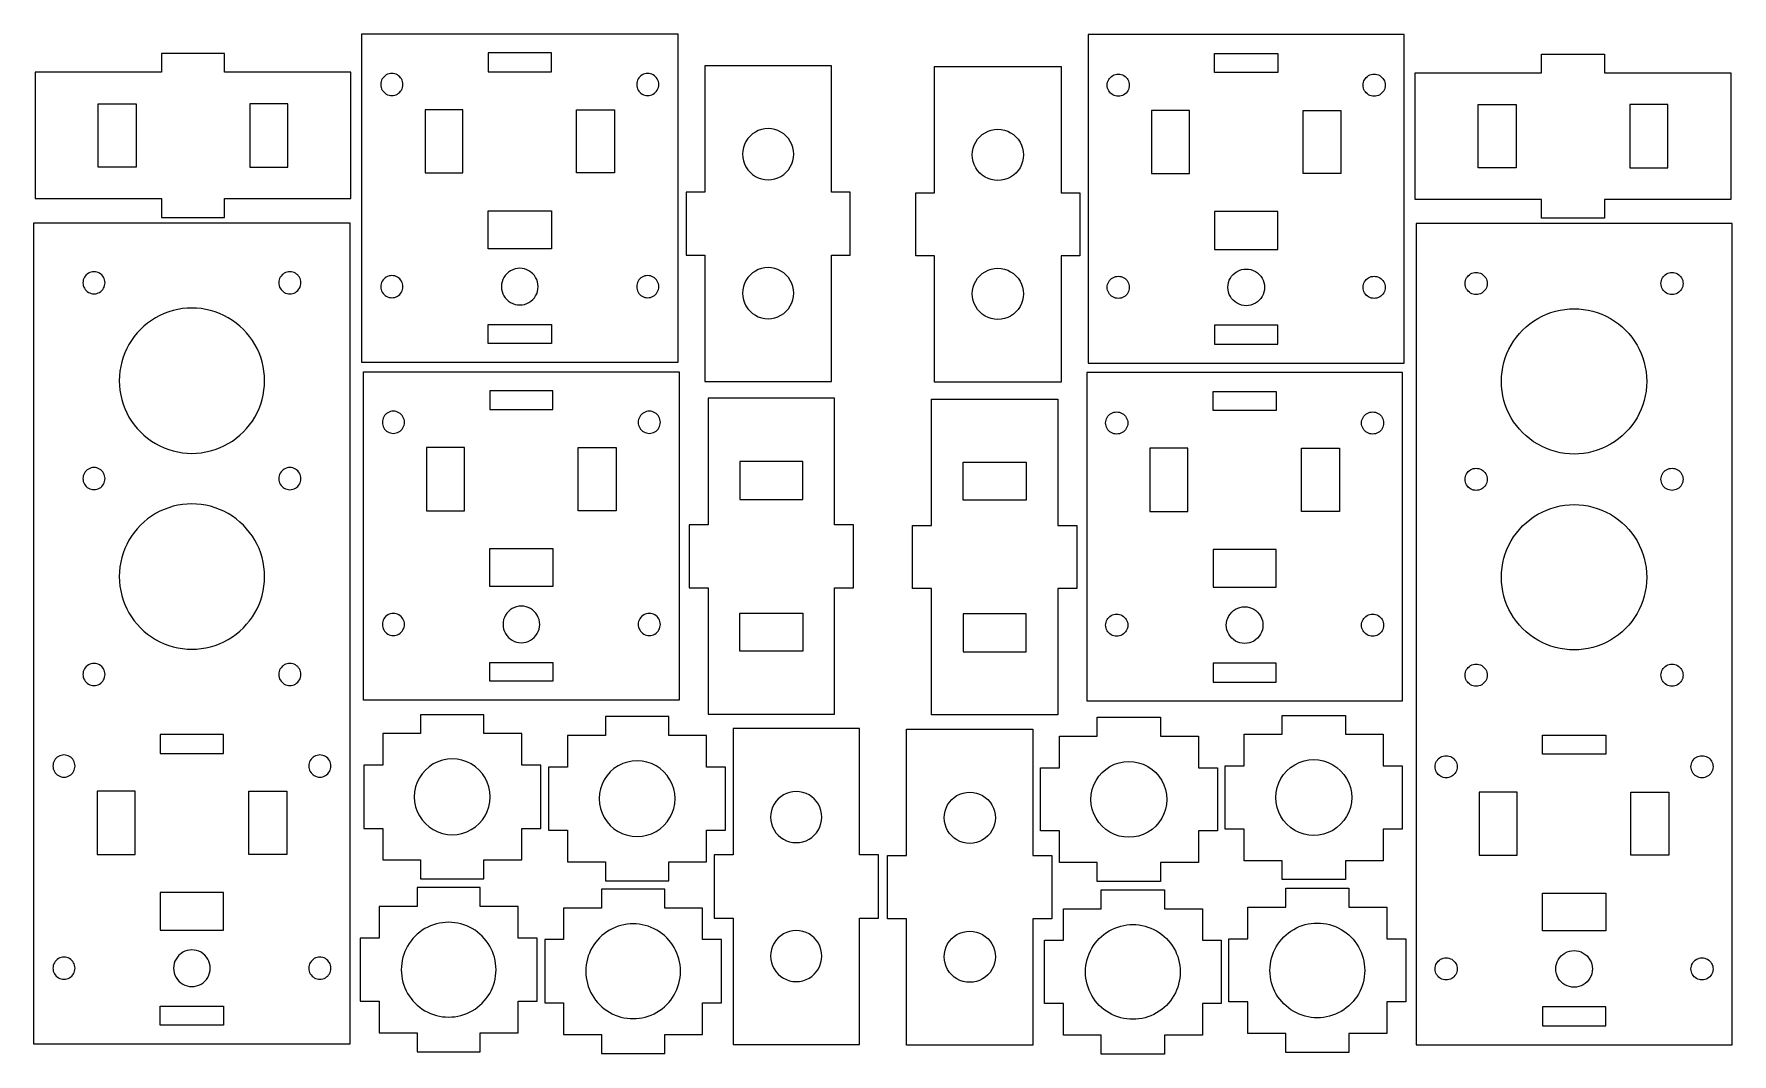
# Model space of a CAD drawing. Extents: x 5 to 274, y 3 to 165.
import ezdxf

# ---------------------------------------------------------------- set-up
doc = ezdxf.new("R2010")
doc.units = 0
doc.layers.add('Layer_1', color=7, linetype='CONTINUOUS')

msp = doc.modelspace()

# ---------------------------------------------------------------- linework, layer by layer
at = {"layer": 'Layer_1', "color": 7}
for p, q in [((56.642858, 112.893654), (56.642858, 164.893652)), ((56.642858, 164.893652), (106.642857, 164.893652)), ((106.642857, 164.893652), (106.642857, 112.893654)), ((221.617187, 164.782679), (171.617188, 164.782679)), ((171.617188, 164.782679), (171.617188, 112.782682)), ((221.617187, 112.782682), (221.617187, 164.782679)), ((34.924009, 161.824954), (24.92386, 161.824954)), ((24.92386, 161.824954), (24.92386, 158.824689)), ((34.924009, 158.824689), (34.924009, 161.824954)), ((243.336036, 158.713719), (243.336036, 161.713984)), ((243.336036, 161.713984), (253.336185, 161.713984)), ((253.336185, 161.713984), (253.336185, 158.713719)), ((24.92386, 158.824689), (4.924117, 158.824689)), ((4.924117, 158.824689), (4.924117, 138.824946)), ((54.923752, 158.824689), (34.924009, 158.824689)), ((54.923752, 138.824946), (54.923752, 158.824689)), ((130.952562, 159.861723), (110.952266, 159.861723)), ((110.952266, 159.861723), (110.952266, 139.86198)), ((130.952562, 139.86198), (130.952562, 159.861723)), ((147.307492, 139.751007), (147.307492, 159.75075)), ((147.307492, 159.75075), (167.307788, 159.75075)), ((167.307788, 159.75075), (167.307788, 139.751007)), ((223.336293, 138.713976), (223.336293, 158.713719)), ((223.336293, 158.713719), (243.336036, 158.713719)), ((253.336185, 158.713719), (273.335928, 158.713719)), ((273.335928, 158.713719), (273.335928, 138.713976)), ((110.952266, 139.86198), (107.952551, 139.86198)), ((107.952551, 139.86198), (107.952551, 129.861831)), ((133.952274, 139.86198), (130.952562, 139.86198)), ((133.952274, 129.861831), (133.952274, 139.86198)), ((133.952274, 139.86198), (133.952274, 139.86198)), ((4.924117, 138.824946), (24.92386, 138.824946)), ((24.92386, 138.824946), (24.92386, 135.824681)), ((34.924009, 135.824681), (34.924009, 138.824946)), ((34.924009, 138.824946), (54.923752, 138.824946)), ((144.30778, 139.751007), (147.307492, 139.751007)), ((144.30778, 129.750858), (144.30778, 139.751007)), ((144.30778, 139.751007), (144.30778, 139.751007)), ((167.307788, 139.751007), (170.307502, 139.751007)), ((170.307502, 139.751007), (170.307502, 129.750858)), ((243.336036, 138.713976), (223.336293, 138.713976)), ((243.336036, 135.713711), (243.336036, 138.713976)), ((273.335928, 138.713976), (253.336185, 138.713976)), ((253.336185, 138.713976), (253.336185, 135.713711)), ((4.745735, 5.007081), (4.745735, 135.007081)), ((4.745735, 135.007081), (54.745734, 135.007081)), ((24.92386, 135.824681), (34.924009, 135.824681)), ((34.924009, 135.824681), (34.924009, 135.824681)), ((54.745734, 135.007081), (54.745734, 5.007081)), ((273.514309, 134.896108), (223.51431, 134.896108)), ((223.51431, 134.896108), (223.51431, 4.896108)), ((253.336185, 135.713711), (243.336036, 135.713711)), ((243.336036, 135.713711), (243.336036, 135.713711)), ((273.514309, 4.896108), (273.514309, 134.896108)), ((107.952551, 129.861831), (110.952266, 129.861831)), ((110.952266, 129.861831), (110.952266, 109.862088)), ((130.952562, 109.862088), (130.952562, 129.861831)), ((130.952562, 129.861831), (133.952274, 129.861831)), ((147.307492, 129.750858), (144.30778, 129.750858)), ((147.307492, 109.751115), (147.307492, 129.750858)), ((170.307502, 129.750858), (167.307788, 129.750858)), ((167.307788, 129.750858), (167.307788, 109.751115)), ((106.642857, 112.893654), (56.642858, 112.893654)), ((106.642857, 112.893654), (106.642857, 112.893654)), ((56.887847, 59.42224), (56.887847, 111.422238)), ((56.887847, 111.422238), (106.887845, 111.422238)), ((106.887845, 111.422238), (106.887845, 59.42224)), ((221.372199, 111.311265), (171.3722, 111.311265)), ((171.3722, 111.311265), (171.3722, 59.311268)), ((171.617188, 112.782682), (221.617187, 112.782682)), ((171.617188, 112.782682), (171.617188, 112.782682)), ((221.372199, 59.311268), (221.372199, 111.311265)), ((110.952266, 109.862088), (130.952562, 109.862088)), ((167.307788, 109.751115), (147.307492, 109.751115)), ((131.465543, 107.214855), (111.4658, 107.214855)), ((111.4658, 107.214855), (111.4658, 87.215112)), ((131.465543, 87.215112), (131.465543, 107.214855)), ((146.794511, 87.104139), (146.794511, 107.103882)), ((146.794511, 107.103882), (166.794253, 107.103882)), ((166.794253, 107.103882), (166.794253, 87.104139)), ((111.4658, 87.215112), (108.465535, 87.215112)), ((108.465535, 87.215112), (108.465535, 77.214963)), ((134.465808, 87.215112), (131.465543, 87.215112)), ((134.465808, 77.214963), (134.465808, 87.215112)), ((134.465808, 87.215112), (134.465808, 87.215112)), ((143.794246, 87.104139), (146.794511, 87.104139)), ((143.794246, 77.10399), (143.794246, 87.104139)), ((143.794246, 87.104139), (143.794246, 87.104139)), ((166.794253, 87.104139), (169.794518, 87.104139)), ((169.794518, 87.104139), (169.794518, 77.10399)), ((108.465535, 77.214963), (111.4658, 77.214963)), ((111.4658, 77.214963), (111.4658, 57.21522)), ((131.465543, 57.21522), (131.465543, 77.214963)), ((131.465543, 77.214963), (134.465808, 77.214963)), ((146.794511, 77.10399), (143.794246, 77.10399)), ((146.794511, 57.104247), (146.794511, 77.10399)), ((169.794518, 77.10399), (166.794253, 77.10399)), ((166.794253, 77.10399), (166.794253, 57.104247)), ((106.887845, 59.42224), (56.887847, 59.42224)), ((106.887845, 59.42224), (106.887845, 59.42224)), ((171.3722, 59.311268), (221.372199, 59.311268)), ((171.3722, 59.311268), (171.3722, 59.311268)), ((65.95007, 57.139187), (65.95007, 54.138922)), ((75.950216, 57.139187), (65.95007, 57.139187)), ((65.95007, 57.139187), (65.95007, 57.139187)), ((75.950216, 54.138922), (75.950216, 57.139187)), ((95.211818, 56.843988), (95.211818, 53.84374)), ((105.211965, 56.843988), (95.211818, 56.843988)), ((95.211818, 56.843988), (95.211818, 56.843988)), ((105.211965, 53.84374), (105.211965, 56.843988)), ((111.4658, 57.21522), (131.465543, 57.21522)), ((166.794253, 57.104247), (146.794511, 57.104247)), ((173.048083, 53.732767), (173.048083, 56.733015)), ((173.048083, 56.733015), (183.04823, 56.733015)), ((183.04823, 56.733015), (183.04823, 53.732767)), ((183.04823, 56.733015), (183.04823, 56.733015)), ((202.309829, 54.027949), (202.309829, 57.028214)), ((202.309829, 57.028214), (212.309975, 57.028214)), ((212.309975, 57.028214), (212.309975, 54.027949)), ((212.309975, 57.028214), (212.309975, 57.028214)), ((65.95007, 54.138922), (59.95009, 54.138922)), ((59.95009, 54.138922), (59.95009, 49.13885)), ((81.950196, 54.138922), (75.950216, 54.138922)), ((81.950196, 49.13885), (81.950196, 54.138922)), ((95.211818, 53.84374), (89.211839, 53.84374)), ((89.211839, 53.84374), (89.211839, 48.843665)), ((111.211944, 53.84374), (105.211965, 53.84374)), ((111.211944, 48.843665), (111.211944, 53.84374)), ((135.397788, 54.932499), (115.397492, 54.932499)), ((115.397492, 54.932499), (115.397492, 34.932757)), ((135.397788, 34.932757), (135.397788, 54.932499)), ((142.862266, 34.821798), (142.862266, 54.821541)), ((142.862266, 54.821541), (162.862562, 54.821541)), ((162.862562, 54.821541), (162.862562, 34.821798)), ((196.309849, 49.027877), (196.309849, 54.027949)), ((196.309849, 54.027949), (202.309829, 54.027949)), ((212.309975, 54.027949), (218.309955, 54.027949)), ((218.309955, 54.027949), (218.309955, 49.027877)), ((167.048104, 48.732693), (167.048104, 53.732767)), ((167.048104, 53.732767), (173.048083, 53.732767)), ((183.04823, 53.732767), (189.048209, 53.732767)), ((189.048209, 53.732767), (189.048209, 48.732693)), ((59.95009, 49.13885), (56.949825, 49.13885)), ((56.949825, 49.13885), (56.949825, 39.139254)), ((84.949908, 49.13885), (81.950196, 49.13885)), ((84.949908, 39.139254), (84.949908, 49.13885)), ((89.211839, 48.843665), (86.211574, 48.843665)), ((86.211574, 48.843665), (86.211574, 38.844052)), ((114.211656, 48.843665), (111.211944, 48.843665)), ((114.211656, 38.844052), (114.211656, 48.843665)), ((164.048392, 38.733079), (164.048392, 48.732693)), ((164.048392, 48.732693), (167.048104, 48.732693)), ((189.048209, 48.732693), (192.048474, 48.732693)), ((192.048474, 48.732693), (192.048474, 38.733079)), ((193.310137, 39.028281), (193.310137, 49.027877)), ((193.310137, 49.027877), (196.309849, 49.027877)), ((218.309955, 49.027877), (221.31022, 49.027877)), ((221.31022, 49.027877), (221.31022, 39.028281)), ((56.949825, 39.139254), (59.95009, 39.139254)), ((59.95009, 39.139254), (59.95009, 34.139179)), ((81.950196, 34.139179), (81.950196, 39.139254)), ((81.950196, 39.139254), (84.949908, 39.139254)), ((86.211574, 38.844052), (89.211839, 38.844052)), ((89.211839, 38.844052), (89.211839, 33.843977)), ((111.211944, 33.843977), (111.211944, 38.844052)), ((111.211944, 38.844052), (114.211656, 38.844052)), ((167.048104, 38.733079), (164.048392, 38.733079)), ((167.048104, 33.733005), (167.048104, 38.733079)), ((192.048474, 38.733079), (189.048209, 38.733079)), ((189.048209, 38.733079), (189.048209, 33.733005)), ((196.309849, 39.028281), (193.310137, 39.028281)), ((196.309849, 34.028206), (196.309849, 39.028281)), ((221.31022, 39.028281), (218.309955, 39.028281)), ((218.309955, 39.028281), (218.309955, 34.028206)), ((59.95009, 34.139179), (65.95007, 34.139179)), ((65.95007, 34.139179), (65.95007, 31.138914)), ((75.950216, 31.138914), (75.950216, 34.139179)), ((75.950216, 34.139179), (81.950196, 34.139179)), ((89.211839, 33.843977), (95.211818, 33.843977)), ((95.211818, 33.843977), (95.211818, 30.843729)), ((105.211965, 30.843729), (105.211965, 33.843977)), ((105.211965, 33.843977), (111.211944, 33.843977)), ((115.397492, 34.932757), (112.397777, 34.932757)), ((112.397777, 34.932757), (112.397777, 24.932607)), ((138.397499, 34.932757), (135.397788, 34.932757)), ((138.397499, 24.932607), (138.397499, 34.932757)), ((138.397499, 34.932757), (138.397499, 34.932757)), ((139.862554, 34.821798), (142.862266, 34.821798)), ((139.862554, 24.821649), (139.862554, 34.821798)), ((139.862554, 34.821798), (139.862554, 34.821798)), ((162.862562, 34.821798), (165.862277, 34.821798)), ((165.862277, 34.821798), (165.862277, 24.821649)), ((173.048083, 33.733005), (167.048104, 33.733005)), ((173.048083, 30.732757), (173.048083, 33.733005)), ((189.048209, 33.733005), (183.04823, 33.733005)), ((183.04823, 33.733005), (183.04823, 30.732757)), ((202.309829, 34.028206), (196.309849, 34.028206)), ((202.309829, 31.027941), (202.309829, 34.028206)), ((218.309955, 34.028206), (212.309975, 34.028206)), ((212.309975, 34.028206), (212.309975, 31.027941)), ((65.379343, 29.770791), (65.379343, 26.770526)), ((75.379493, 29.770791), (65.379343, 29.770791)), ((65.379343, 29.770791), (65.379343, 29.770791)), ((65.95007, 31.138914), (75.950216, 31.138914)), ((75.379493, 26.770526), (75.379493, 29.770791)), ((95.211818, 30.843729), (105.211965, 30.843729)), ((183.04823, 30.732757), (173.048083, 30.732757)), ((212.309975, 31.027941), (202.309829, 31.027941)), ((202.880553, 26.659553), (202.880553, 29.659818)), ((202.880553, 29.659818), (212.880702, 29.659818)), ((212.880702, 29.659818), (212.880702, 26.659553)), ((212.880702, 29.659818), (212.880702, 29.659818)), ((94.583975, 29.530188), (94.583975, 26.529923)), ((104.584125, 29.530188), (94.583975, 29.530188)), ((94.583975, 29.530188), (94.583975, 29.530188)), ((104.584125, 26.529923), (104.584125, 29.530188)), ((173.675921, 26.41895), (173.675921, 29.419215)), ((173.675921, 29.419215), (183.67607, 29.419215)), ((183.67607, 29.419215), (183.67607, 26.41895)), ((183.67607, 29.419215), (183.67607, 29.419215)), ((65.379343, 26.770526), (59.379366, 26.770526)), ((59.379366, 26.770526), (59.379366, 21.771005)), ((81.379469, 26.770526), (75.379493, 26.770526)), ((81.379469, 21.771005), (81.379469, 26.770526)), ((94.583975, 26.529923), (88.583999, 26.529923)), ((88.583999, 26.529923), (88.583999, 21.530402)), ((110.584101, 26.529923), (104.584125, 26.529923)), ((110.584101, 21.530402), (110.584101, 26.529923)), ((112.397777, 24.932607), (115.397492, 24.932607)), ((115.397492, 24.932607), (115.397492, 4.932865)), ((135.397788, 4.932865), (135.397788, 24.932607)), ((135.397788, 24.932607), (138.397499, 24.932607)), ((142.862266, 24.821649), (139.862554, 24.821649)), ((142.862266, 4.821906), (142.862266, 24.821649)), ((165.862277, 24.821649), (162.862562, 24.821649)), ((162.862562, 24.821649), (162.862562, 4.821906)), ((167.675944, 21.419429), (167.675944, 26.41895)), ((167.675944, 26.41895), (173.675921, 26.41895)), ((183.67607, 26.41895), (189.676047, 26.41895)), ((189.676047, 26.41895), (189.676047, 21.419429)), ((196.880576, 21.660032), (196.880576, 26.659553)), ((196.880576, 26.659553), (202.880553, 26.659553)), ((212.880702, 26.659553), (218.880679, 26.659553)), ((218.880679, 26.659553), (218.880679, 21.660032)), ((59.379366, 21.771005), (56.379652, 21.771005)), ((56.379652, 21.771005), (56.379652, 11.770856)), ((84.379734, 21.771005), (81.379469, 21.771005)), ((84.379734, 11.770856), (84.379734, 21.771005)), ((88.583999, 21.530402), (85.584284, 21.530402)), ((85.584284, 21.530402), (85.584284, 11.530253)), ((113.584366, 21.530402), (110.584101, 21.530402)), ((113.584366, 11.530253), (113.584366, 21.530402)), ((193.880311, 11.659882), (193.880311, 21.660032)), ((193.880311, 21.660032), (196.880576, 21.660032)), ((218.880679, 21.660032), (221.880393, 21.660032)), ((221.880393, 21.660032), (221.880393, 11.659882)), ((164.675679, 11.419279), (164.675679, 21.419429)), ((164.675679, 21.419429), (167.675944, 21.419429)), ((189.676047, 21.419429), (192.675761, 21.419429)), ((192.675761, 21.419429), (192.675761, 11.419279)), ((56.379652, 11.770856), (59.379366, 11.770856)), ((59.379366, 11.770856), (59.379366, 6.770784)), ((81.379469, 6.770784), (81.379469, 11.770856)), ((81.379469, 11.770856), (84.379734, 11.770856)), ((85.584284, 11.530253), (88.583999, 11.530253)), ((88.583999, 11.530253), (88.583999, 6.530181)), ((110.584101, 6.530181), (110.584101, 11.530253)), ((110.584101, 11.530253), (113.584366, 11.530253)), ((167.675944, 11.419279), (164.675679, 11.419279)), ((167.675944, 6.419208), (167.675944, 11.419279)), ((192.675761, 11.419279), (189.676047, 11.419279)), ((189.676047, 11.419279), (189.676047, 6.419208)), ((196.880576, 11.659882), (193.880311, 11.659882)), ((196.880576, 6.65981), (196.880576, 11.659882)), ((221.880393, 11.659882), (218.880679, 11.659882)), ((218.880679, 11.659882), (218.880679, 6.65981)), ((59.379366, 6.770784), (65.379343, 6.770784)), ((65.379343, 6.770784), (65.379343, 3.770519)), ((75.379493, 3.770519), (75.379493, 6.770784)), ((75.379493, 6.770784), (81.379469, 6.770784)), ((88.583999, 6.530181), (94.583975, 6.530181)), ((94.583975, 6.530181), (94.583975, 3.529916)), ((104.584125, 3.529916), (104.584125, 6.530181)), ((104.584125, 6.530181), (110.584101, 6.530181)), ((173.675921, 6.419208), (167.675944, 6.419208)), ((173.675921, 3.418943), (173.675921, 6.419208)), ((189.676047, 6.419208), (183.67607, 6.419208)), ((183.67607, 6.419208), (183.67607, 3.418943)), ((202.880553, 6.65981), (196.880576, 6.65981)), ((202.880553, 3.659546), (202.880553, 6.65981)), ((218.880679, 6.65981), (212.880702, 6.65981)), ((212.880702, 6.65981), (212.880702, 3.659546)), ((54.745734, 5.007081), (4.745735, 5.007081)), ((54.745734, 5.007081), (54.745734, 5.007081)), ((65.379343, 3.770519), (75.379493, 3.770519)), ((94.583975, 3.529916), (104.584125, 3.529916)), ((115.397492, 4.932865), (135.397788, 4.932865)), ((162.862562, 4.821906), (142.862266, 4.821906)), ((183.67607, 3.418943), (173.675921, 3.418943)), ((212.880702, 3.659546), (202.880553, 3.659546)), ((223.51431, 4.896108), (273.514309, 4.896108)), ((223.51431, 4.896108), (223.51431, 4.896108))]:
    msp.add_line(p, q, dxfattribs=at)
at = {"layer": 'Layer_1', "color": 1}
for p, q in [((86.642857, 161.893652), (76.642858, 161.893652)), ((76.642858, 161.893652), (76.642858, 158.893652)), ((86.642857, 158.893652), (86.642857, 161.893652)), ((86.642857, 161.893652), (86.642857, 161.893652)), ((191.617188, 161.782679), (201.617187, 161.782679)), ((191.617188, 158.78268), (191.617188, 161.782679)), ((191.617188, 161.782679), (191.617188, 161.782679)), ((201.617187, 161.782679), (201.617187, 158.78268)), ((76.642858, 158.893652), (86.642857, 158.893652)), ((201.617187, 158.78268), (191.617188, 158.78268)), ((63.142858, 156.893654), (63.142858, 156.893654)), ((103.642857, 156.893654), (103.642857, 156.893654)), ((174.617188, 156.782681), (174.617188, 156.782681)), ((215.117187, 156.782681), (215.117187, 156.782681)), ((14.923857, 143.824792), (14.923857, 153.8248)), ((14.923857, 153.8248), (20.923857, 153.8248)), ((20.923857, 153.8248), (20.923857, 143.824792)), ((44.923856, 153.8248), (38.923857, 153.8248)), ((38.923857, 153.8248), (38.923857, 143.824792)), ((44.923856, 143.824792), (44.923856, 153.8248)), ((233.336189, 143.713822), (233.336189, 153.71383)), ((233.336189, 153.71383), (239.336189, 153.71383)), ((239.336189, 153.71383), (239.336189, 143.713822)), ((263.336188, 153.71383), (257.336188, 153.71383)), ((257.336188, 153.71383), (257.336188, 143.713822)), ((263.336188, 143.713822), (263.336188, 153.71383)), ((72.642858, 152.893653), (66.642858, 152.893653)), ((66.642858, 152.893653), (66.642858, 142.893653)), ((72.642858, 142.893653), (72.642858, 152.893653)), ((72.642858, 152.893653), (72.642858, 152.893653)), ((90.642858, 142.893653), (90.642858, 152.893653)), ((90.642858, 152.893653), (96.642857, 152.893653)), ((96.642857, 152.893653), (96.642857, 142.893653)), ((96.642857, 152.893653), (96.642857, 152.893653)), ((181.617188, 152.782681), (181.617188, 142.782681)), ((187.617187, 152.782681), (181.617188, 152.782681)), ((181.617188, 152.782681), (181.617188, 152.782681)), ((187.617187, 142.782681), (187.617187, 152.782681)), ((205.617187, 152.782681), (211.617187, 152.782681)), ((205.617187, 142.782681), (205.617187, 152.782681)), ((205.617187, 152.782681), (205.617187, 152.782681)), ((211.617187, 152.782681), (211.617187, 142.782681)), ((20.923857, 143.824792), (14.923857, 143.824792)), ((14.923857, 143.824792), (14.923857, 143.824792)), ((38.923857, 143.824792), (44.923856, 143.824792)), ((38.923857, 143.824792), (38.923857, 143.824792)), ((66.642858, 142.893653), (72.642858, 142.893653)), ((96.642857, 142.893653), (90.642858, 142.893653)), ((181.617188, 142.782681), (187.617187, 142.782681)), ((211.617187, 142.782681), (205.617187, 142.782681)), ((239.336189, 143.713822), (233.336189, 143.713822)), ((239.336189, 143.713822), (239.336189, 143.713822)), ((257.336188, 143.713822), (263.336188, 143.713822)), ((263.336188, 143.713822), (263.336188, 143.713822)), ((120.952486, 141.811906), (120.952486, 141.811906)), ((157.307568, 141.700933), (157.307568, 141.700933)), ((76.642858, 130.893652), (76.642858, 136.893651)), ((76.642858, 136.893651), (86.642857, 136.893651)), ((86.642857, 136.893651), (86.642857, 130.893652)), ((201.617187, 136.782679), (191.617188, 136.782679)), ((191.617188, 136.782679), (191.617188, 130.782679)), ((201.617187, 130.782679), (201.617187, 136.782679)), ((86.642857, 130.893652), (76.642858, 130.893652)), ((86.642857, 130.893652), (86.642857, 130.893652)), ((191.617188, 130.782679), (201.617187, 130.782679)), ((191.617188, 130.782679), (191.617188, 130.782679)), ((15.995735, 125.50708), (15.995735, 125.50708)), ((46.995734, 125.50708), (46.995734, 125.50708)), ((63.142858, 124.893658), (63.142858, 124.893658)), ((84.542858, 124.893658), (84.542858, 124.893658)), ((103.642857, 124.893658), (103.642857, 124.893658)), ((174.617188, 124.782686), (174.617188, 124.782686)), ((193.717187, 124.782686), (193.717187, 124.782686)), ((215.117187, 124.782686), (215.117187, 124.782686)), ((231.26431, 125.396107), (231.26431, 125.396107)), ((262.264309, 125.396107), (262.264309, 125.396107)), ((76.642858, 115.893648), (76.642858, 118.893642)), ((76.642858, 118.893642), (86.642857, 118.893642)), ((86.642857, 118.893642), (86.642857, 115.893648)), ((120.952486, 119.811906), (120.952486, 119.811906)), ((157.307568, 119.700933), (157.307568, 119.700933)), ((201.617187, 118.78267), (191.617188, 118.78267)), ((191.617188, 118.78267), (191.617188, 115.782676)), ((201.617187, 115.782676), (201.617187, 118.78267)), ((86.642857, 115.893648), (76.642858, 115.893648)), ((86.642857, 115.893648), (86.642857, 115.893648)), ((191.617188, 115.782676), (201.617187, 115.782676)), ((191.617188, 115.782676), (191.617188, 115.782676)), ((41.245735, 110.00708), (41.245735, 110.00708)), ((86.887846, 108.422238), (76.887847, 108.422238)), ((76.887847, 108.422238), (76.887847, 105.422238)), ((86.887846, 105.422238), (86.887846, 108.422238)), ((86.887846, 108.422238), (86.887846, 108.422238)), ((191.372199, 108.311266), (201.372199, 108.311266)), ((191.372199, 105.311266), (191.372199, 108.311266)), ((191.372199, 108.311266), (191.372199, 108.311266)), ((201.372199, 108.311266), (201.372199, 105.311266)), ((237.014309, 109.896107), (237.014309, 109.896107)), ((76.887847, 105.422238), (86.887846, 105.422238)), ((201.372199, 105.311266), (191.372199, 105.311266)), ((63.387847, 103.42224), (63.387847, 103.42224)), ((103.887846, 103.42224), (103.887846, 103.42224)), ((174.372199, 103.311267), (174.372199, 103.311267)), ((214.872199, 103.311267), (214.872199, 103.311267)), ((72.887846, 99.422239), (66.887847, 99.422239)), ((66.887847, 99.422239), (66.887847, 89.422239)), ((72.887846, 89.422239), (72.887846, 99.422239)), ((72.887846, 99.422239), (72.887846, 99.422239)), ((90.887846, 89.422239), (90.887846, 99.422239)), ((90.887846, 99.422239), (96.887846, 99.422239)), ((96.887846, 99.422239), (96.887846, 89.422239)), ((96.887846, 99.422239), (96.887846, 99.422239)), ((126.465697, 97.214959), (116.465689, 97.214959)), ((116.465689, 97.214959), (116.465689, 91.214959)), ((126.465697, 91.214959), (126.465697, 97.214959)), ((151.794357, 91.103987), (151.794357, 97.103987)), ((151.794357, 97.103987), (161.794365, 97.103987)), ((161.794365, 97.103987), (161.794365, 91.103987)), ((181.3722, 99.311267), (181.3722, 89.311267)), ((187.372199, 99.311267), (181.3722, 99.311267)), ((181.3722, 99.311267), (181.3722, 99.311267)), ((187.372199, 89.311267), (187.372199, 99.311267)), ((205.372199, 99.311267), (211.372199, 99.311267)), ((205.372199, 89.311267), (205.372199, 99.311267)), ((205.372199, 99.311267), (205.372199, 99.311267)), ((211.372199, 99.311267), (211.372199, 89.311267)), ((15.995735, 94.50708), (15.995735, 94.50708)), ((46.995734, 94.50708), (46.995734, 94.50708)), ((231.26431, 94.396107), (231.26431, 94.396107)), ((262.264309, 94.396107), (262.264309, 94.396107)), ((66.887847, 89.422239), (72.887846, 89.422239)), ((96.887846, 89.422239), (90.887846, 89.422239)), ((116.465689, 91.214959), (126.465697, 91.214959)), ((126.465697, 91.214959), (126.465697, 91.214959)), ((161.794365, 91.103987), (151.794357, 91.103987)), ((151.794357, 91.103987), (151.794357, 91.103987)), ((181.3722, 89.311267), (187.372199, 89.311267)), ((211.372199, 89.311267), (205.372199, 89.311267)), ((76.887847, 77.422238), (76.887847, 83.422237)), ((76.887847, 83.422237), (86.887846, 83.422237)), ((86.887846, 83.422237), (86.887846, 77.422238)), ((201.372199, 83.311265), (191.372199, 83.311265)), ((191.372199, 83.311265), (191.372199, 77.311265)), ((201.372199, 77.311265), (201.372199, 83.311265)), ((41.245735, 79.00708), (41.245735, 79.00708)), ((237.014309, 78.896107), (237.014309, 78.896107)), ((86.887846, 77.422238), (76.887847, 77.422238)), ((86.887846, 77.422238), (86.887846, 77.422238)), ((191.372199, 77.311265), (201.372199, 77.311265)), ((191.372199, 77.311265), (191.372199, 77.311265)), ((116.465689, 67.21496), (116.465689, 73.214959)), ((116.465689, 73.214959), (126.465697, 73.214959)), ((126.465697, 73.214959), (126.465697, 67.21496)), ((161.794365, 73.103987), (151.794357, 73.103987)), ((151.794357, 73.103987), (151.794357, 67.103988)), ((161.794365, 67.103988), (161.794365, 73.103987)), ((63.387847, 71.422244), (63.387847, 71.422244)), ((84.787847, 71.422244), (84.787847, 71.422244)), ((103.887846, 71.422244), (103.887846, 71.422244)), ((174.372199, 71.311272), (174.372199, 71.311272)), ((193.472198, 71.311272), (193.472198, 71.311272)), ((214.872199, 71.311272), (214.872199, 71.311272)), ((126.465697, 67.21496), (116.465689, 67.21496)), ((126.465697, 67.21496), (126.465697, 67.21496)), ((76.887847, 62.422234), (76.887847, 65.422228)), ((76.887847, 65.422228), (86.887846, 65.422228)), ((86.887846, 65.422228), (86.887846, 62.422234)), ((151.794357, 67.103988), (161.794365, 67.103988)), ((151.794357, 67.103988), (151.794357, 67.103988)), ((201.372199, 65.311256), (191.372199, 65.311256)), ((191.372199, 65.311256), (191.372199, 62.311262)), ((201.372199, 62.311262), (201.372199, 65.311256)), ((15.995735, 63.50708), (15.995735, 63.50708)), ((46.995734, 63.50708), (46.995734, 63.50708)), ((86.887846, 62.422234), (76.887847, 62.422234)), ((86.887846, 62.422234), (86.887846, 62.422234)), ((191.372199, 62.311262), (201.372199, 62.311262)), ((191.372199, 62.311262), (191.372199, 62.311262)), ((231.26431, 63.396107), (231.26431, 63.396107)), ((262.264309, 63.396107), (262.264309, 63.396107)), ((34.745734, 54.007079), (24.745735, 54.007079)), ((24.745735, 54.007079), (24.745735, 51.007079)), ((34.745734, 51.007079), (34.745734, 54.007079)), ((243.51431, 50.896106), (243.51431, 53.896106)), ((243.51431, 53.896106), (253.514309, 53.896106)), ((253.514309, 53.896106), (253.514309, 50.896106)), ((11.245735, 49.007081), (11.245735, 49.007081)), ((24.745735, 51.007079), (34.745734, 51.007079)), ((24.745735, 51.007079), (24.745735, 51.007079)), ((51.745734, 49.007081), (51.745734, 49.007081)), ((226.51431, 48.896107), (226.51431, 48.896107)), ((253.514309, 50.896106), (243.51431, 50.896106)), ((253.514309, 50.896106), (253.514309, 50.896106)), ((267.014309, 48.896107), (267.014309, 48.896107)), ((20.745735, 45.00708), (14.745735, 45.00708)), ((14.745735, 45.00708), (14.745735, 35.00708)), ((20.745735, 35.00708), (20.745735, 45.00708)), ((20.745735, 45.00708), (20.745735, 45.00708)), ((38.745735, 35.00708), (38.745735, 45.00708)), ((38.745735, 45.00708), (44.745734, 45.00708)), ((44.745734, 45.00708), (44.745734, 35.00708)), ((76.949986, 44.139086), (76.949986, 44.139086)), ((106.211734, 43.843901), (106.211734, 43.843901)), ((172.048314, 43.732928), (172.048314, 43.732928)), ((201.310059, 44.028113), (201.310059, 44.028113)), ((239.514309, 44.896107), (233.51431, 44.896107)), ((233.51431, 44.896107), (233.51431, 34.896107)), ((239.514309, 34.896107), (239.514309, 44.896107)), ((257.514309, 44.896107), (263.514309, 44.896107)), ((257.514309, 34.896107), (257.514309, 44.896107)), ((257.514309, 44.896107), (257.514309, 44.896107)), ((263.514309, 44.896107), (263.514309, 34.896107)), ((14.745735, 35.00708), (20.745735, 35.00708)), ((44.745734, 35.00708), (38.745735, 35.00708)), ((38.745735, 35.00708), (38.745735, 35.00708)), ((125.397712, 36.882683), (125.397712, 36.882683)), ((152.862342, 36.771724), (152.862342, 36.771724)), ((233.51431, 34.896107), (239.514309, 34.896107)), ((239.514309, 34.896107), (239.514309, 34.896107)), ((263.514309, 34.896107), (257.514309, 34.896107)), ((34.745734, 29.007078), (24.745735, 29.007078)), ((24.745735, 29.007078), (24.745735, 23.007079)), ((34.745734, 23.007079), (34.745734, 29.007078)), ((243.51431, 22.896106), (243.51431, 28.896105)), ((243.51431, 28.896105), (253.514309, 28.896105)), ((253.514309, 28.896105), (253.514309, 22.896106)), ((24.745735, 23.007079), (34.745734, 23.007079)), ((24.745735, 23.007079), (24.745735, 23.007079)), ((253.514309, 22.896106), (243.51431, 22.896106)), ((253.514309, 22.896106), (253.514309, 22.896106)), ((11.245735, 17.007085), (11.245735, 17.007085)), ((32.645735, 17.007085), (32.645735, 17.007085)), ((51.745734, 17.007085), (51.745734, 17.007085)), ((77.879496, 16.770766), (77.879496, 16.770766)), ((107.084128, 16.530164), (107.084128, 16.530164)), ((171.175917, 16.41919), (171.175917, 16.41919)), ((200.380549, 16.659793), (200.380549, 16.659793)), ((226.51431, 16.896112), (226.51431, 16.896112)), ((245.614309, 16.896112), (245.614309, 16.896112)), ((267.014309, 16.896112), (267.014309, 16.896112)), ((125.397712, 14.882683), (125.397712, 14.882683)), ((152.862342, 14.771724), (152.862342, 14.771724)), ((24.745735, 11.007069), (34.745734, 11.007069)), ((24.745735, 8.007075), (24.745735, 11.007069)), ((24.745735, 11.007069), (24.745735, 11.007069)), ((34.745734, 11.007069), (34.745734, 8.007075)), ((253.514309, 10.896096), (243.51431, 10.896096)), ((243.51431, 10.896096), (243.51431, 7.896102)), ((253.514309, 7.896102), (253.514309, 10.896096)), ((253.514309, 10.896096), (253.514309, 10.896096)), ((34.745734, 8.007075), (24.745735, 8.007075)), ((243.51431, 7.896102), (253.514309, 7.896102))]:
    msp.add_line(p, q, dxfattribs=at)
for points in [[(62.267858, 158.409198), (61.726406, 158.721805), (61.05931, 158.721805), (60.517858, 158.409198)], [(102.768311, 158.410508), (102.226629, 158.723464), (101.559087, 158.723464), (101.017404, 158.410508)], [(175.491734, 158.299535), (176.033416, 158.612492), (176.700959, 158.612492), (177.242641, 158.299535)], [(215.992187, 158.298226), (216.533639, 158.610833), (217.200735, 158.610833), (217.742187, 158.298226)], [(60.517858, 158.409198), (59.976406, 158.096591), (59.642858, 157.518868), (59.642858, 156.893654)], [(59.642858, 156.893654), (59.642858, 156.268439), (59.976406, 155.690717), (60.517858, 155.378109)], [(63.142858, 156.893654), (63.142858, 157.518868), (62.80931, 158.096591), (62.267858, 158.409198)], [(62.267858, 155.378109), (62.80931, 155.690717), (63.142858, 156.268439), (63.142858, 156.893654)], [(101.017404, 158.410508), (100.475722, 158.097551), (100.142297, 157.519242), (100.142858, 156.893654)], [(100.142858, 156.893654), (100.142297, 156.268065), (100.475722, 155.689756), (101.017404, 155.3768)], [(103.642857, 156.893654), (103.643419, 157.519242), (103.309994, 158.097551), (102.768311, 158.410508)], [(102.768311, 155.3768), (103.309994, 155.689756), (103.643419, 156.268065), (103.642857, 156.893654)], [(174.617188, 156.782681), (174.616626, 157.40827), (174.950051, 157.986578), (175.491734, 158.299535)], [(175.491734, 155.265827), (174.950051, 155.578784), (174.616626, 156.157092), (174.617188, 156.782681)], [(177.242641, 158.299535), (177.784323, 157.986578), (178.117748, 157.40827), (178.117187, 156.782681)], [(178.117187, 156.782681), (178.117748, 156.157092), (177.784323, 155.578784), (177.242641, 155.265827)], [(215.117187, 156.782681), (215.117187, 157.407896), (215.450735, 157.985618), (215.992187, 158.298226)], [(215.992187, 155.267137), (215.450735, 155.579744), (215.117187, 156.157466), (215.117187, 156.782681)], [(217.742187, 158.298226), (218.283639, 157.985618), (218.617187, 157.407896), (218.617187, 156.782681)], [(218.617187, 156.782681), (218.617187, 156.157466), (218.283639, 155.579744), (217.742187, 155.267137)], [(60.517858, 155.378109), (61.05931, 155.065502), (61.726406, 155.065502), (62.267858, 155.378109)], [(101.017404, 155.3768), (101.559087, 155.063843), (102.226629, 155.063843), (102.768311, 155.3768)], [(177.242641, 155.265827), (176.700959, 154.95287), (176.033416, 154.95287), (175.491734, 155.265827)], [(217.742187, 155.267137), (217.200735, 154.954529), (216.533639, 154.954529), (215.992187, 155.267137)], [(117.444192, 147.887215), (116.720491, 146.633983), (116.720491, 145.089829), (117.444192, 143.836597)], [(120.952486, 149.911906), (119.505306, 149.912288), (118.167892, 149.140446), (117.444192, 147.887215)], [(124.46078, 147.887215), (123.737079, 149.140446), (122.399666, 149.912288), (120.952486, 149.911906)], [(124.46078, 143.836597), (125.18448, 145.089829), (125.18448, 146.633983), (124.46078, 147.887215)], [(153.799274, 147.776242), (154.522974, 149.029473), (155.860388, 149.801315), (157.307568, 149.800933)], [(157.307568, 149.800933), (158.754748, 149.801315), (160.092161, 149.029473), (160.815862, 147.776242)], [(153.799274, 143.725625), (153.075574, 144.978856), (153.075574, 146.523011), (153.799274, 147.776242)], [(160.815862, 147.776242), (161.539562, 146.523011), (161.539562, 144.978856), (160.815862, 143.725625)], [(117.444192, 143.836597), (118.167892, 142.583366), (119.505306, 141.811524), (120.952486, 141.811906)], [(120.952486, 141.811906), (122.399666, 141.811524), (123.737079, 142.583366), (124.46078, 143.836597)], [(157.307568, 141.700933), (155.860388, 141.700551), (154.522974, 142.472394), (153.799274, 143.725625)], [(160.815862, 143.725625), (160.092161, 142.472394), (158.754748, 141.700551), (157.307568, 141.700933)], [(13.370735, 127.022624), (12.829283, 126.710017), (12.495735, 126.132295), (12.495735, 125.50708)], [(15.120735, 127.022624), (14.579283, 127.335232), (13.912187, 127.335232), (13.370735, 127.022624)], [(15.995735, 125.50708), (15.995735, 126.132295), (15.662187, 126.710017), (15.120735, 127.022624)], [(44.370329, 127.023796), (43.828671, 126.710876), (43.495233, 126.132629), (43.495735, 125.50708)], [(46.12114, 127.023796), (45.579482, 127.336715), (44.911987, 127.336715), (44.370329, 127.023796)], [(46.995734, 125.50708), (46.996236, 126.132629), (46.662798, 126.710876), (46.12114, 127.023796)], [(60.517858, 126.409203), (59.976406, 126.096595), (59.642858, 125.518873), (59.642858, 124.893658)], [(62.267858, 126.409203), (61.726406, 126.72181), (61.05931, 126.72181), (60.517858, 126.409203)], [(63.142858, 124.893658), (63.142858, 125.518873), (62.80931, 126.096595), (62.267858, 126.409203)], [(80.192597, 127.405886), (79.295201, 126.88765), (78.742535, 125.929944), (78.742858, 124.893658)], [(83.093119, 127.405886), (82.195723, 127.924122), (81.089993, 127.924122), (80.192597, 127.405886)], [(84.542858, 124.893658), (84.543181, 125.929944), (83.990515, 126.88765), (83.093119, 127.405886)], [(101.017404, 126.410512), (100.475722, 126.097556), (100.142297, 125.519247), (100.142858, 124.893658)], [(102.768311, 126.410512), (102.226629, 126.723469), (101.559087, 126.723469), (101.017404, 126.410512)], [(103.642857, 124.893658), (103.643419, 125.519247), (103.309994, 126.097556), (102.768311, 126.410512)], [(120.952486, 127.911906), (119.50556, 127.911906), (118.168545, 127.139981), (117.445083, 125.886906)], [(124.459889, 125.886906), (123.736426, 127.139981), (122.399412, 127.911906), (120.952486, 127.911906)], [(153.800165, 125.775934), (154.523628, 127.029008), (155.860642, 127.800934), (157.307568, 127.800934)], [(157.307568, 127.800934), (158.754494, 127.800934), (160.091508, 127.029008), (160.814971, 125.775934)], [(175.491734, 126.29954), (176.033416, 126.612496), (176.700959, 126.612496), (177.242641, 126.29954)], [(193.717187, 124.782686), (193.716864, 125.818971), (194.26953, 126.776677), (195.166926, 127.294913)], [(195.166926, 127.294913), (196.064322, 127.81315), (197.170052, 127.81315), (198.067448, 127.294913)], [(198.067448, 127.294913), (198.964844, 126.776677), (199.51751, 125.818971), (199.517187, 124.782686)], [(215.992187, 126.29823), (216.533639, 126.610838), (217.200735, 126.610838), (217.742187, 126.29823)], [(231.26431, 125.396107), (231.263808, 126.021656), (231.597246, 126.599903), (232.138904, 126.912822)], [(232.138904, 126.912822), (232.680562, 127.225742), (233.348057, 127.225742), (233.889715, 126.912822)], [(233.889715, 126.912822), (234.431373, 126.599903), (234.764811, 126.021656), (234.764309, 125.396107)], [(262.264309, 125.396107), (262.264309, 126.021322), (262.597857, 126.599044), (263.139309, 126.911651)], [(263.139309, 126.911651), (263.680761, 127.224259), (264.347857, 127.224259), (264.889309, 126.911651)], [(264.889309, 126.911651), (265.430761, 126.599044), (265.764309, 126.021322), (265.764309, 125.396107)], [(12.495735, 125.50708), (12.495735, 124.881865), (12.829283, 124.304143), (13.370735, 123.991535)], [(13.370735, 123.991535), (13.912187, 123.678928), (14.579283, 123.678928), (15.120735, 123.991535)], [(15.120735, 123.991535), (15.662187, 124.304143), (15.995735, 124.881865), (15.995735, 125.50708)], [(43.495735, 125.50708), (43.495233, 124.881531), (43.828671, 124.303284), (44.370329, 123.990364)], [(44.370329, 123.990364), (44.911987, 123.677445), (45.579482, 123.677445), (46.12114, 123.990364)], [(46.12114, 123.990364), (46.662798, 124.303284), (46.996236, 124.881531), (46.995734, 125.50708)], [(59.642858, 124.893658), (59.642858, 124.268444), (59.976406, 123.690721), (60.517858, 123.378114)], [(62.267858, 123.378114), (62.80931, 123.690721), (63.142858, 124.268444), (63.142858, 124.893658)], [(78.742858, 124.893658), (78.742535, 123.857373), (79.295201, 122.899667), (80.192597, 122.381431)], [(83.093119, 122.381431), (83.990515, 122.899667), (84.543181, 123.857373), (84.542858, 124.893658)], [(100.142858, 124.893658), (100.142297, 124.26807), (100.475722, 123.689761), (101.017404, 123.376804)], [(102.768311, 123.376804), (103.309994, 123.689761), (103.643419, 124.26807), (103.642857, 124.893658)], [(117.445083, 125.886906), (116.72162, 124.633832), (116.72162, 123.08998), (117.445083, 121.836906)], [(124.459889, 121.836906), (125.183352, 123.08998), (125.183352, 124.633832), (124.459889, 125.886906)], [(153.800165, 121.725933), (153.076702, 122.979008), (153.076702, 124.522859), (153.800165, 125.775934)], [(160.814971, 125.775934), (161.538434, 124.522859), (161.538434, 122.979008), (160.814971, 121.725933)], [(174.617188, 124.782686), (174.616626, 125.408275), (174.950051, 125.986583), (175.491734, 126.29954)], [(175.491734, 123.265832), (174.950051, 123.578788), (174.616626, 124.157097), (174.617188, 124.782686)], [(177.242641, 126.29954), (177.784323, 125.986583), (178.117748, 125.408275), (178.117187, 124.782686)], [(178.117187, 124.782686), (178.117748, 124.157097), (177.784323, 123.578788), (177.242641, 123.265832)], [(195.166926, 122.270458), (194.26953, 122.788694), (193.716864, 123.7464), (193.717187, 124.782686)], [(199.517187, 124.782686), (199.51751, 123.7464), (198.964844, 122.788694), (198.067448, 122.270458)], [(215.117187, 124.782686), (215.117187, 125.407901), (215.450735, 125.985623), (215.992187, 126.29823)], [(215.992187, 123.267141), (215.450735, 123.579749), (215.117187, 124.157471), (215.117187, 124.782686)], [(217.742187, 126.29823), (218.283639, 125.985623), (218.617187, 125.407901), (218.617187, 124.782686)], [(218.617187, 124.782686), (218.617187, 124.157471), (218.283639, 123.579749), (217.742187, 123.267141)], [(232.138904, 123.879391), (231.597246, 124.192311), (231.263808, 124.770557), (231.26431, 125.396107)], [(233.889715, 123.879391), (233.348057, 123.566471), (232.680562, 123.566471), (232.138904, 123.879391)], [(234.764309, 125.396107), (234.764811, 124.770557), (234.431373, 124.192311), (233.889715, 123.879391)], [(263.139309, 123.880562), (262.597857, 124.19317), (262.264309, 124.770892), (262.264309, 125.396107)], [(264.889309, 123.880562), (264.347857, 123.567955), (263.680761, 123.567955), (263.139309, 123.880562)], [(265.764309, 125.396107), (265.764309, 124.770892), (265.430761, 124.19317), (264.889309, 123.880562)], [(35.495735, 119.966372), (31.937623, 122.020649), (27.553847, 122.020649), (23.995735, 119.966372)], [(60.517858, 123.378114), (61.05931, 123.065506), (61.726406, 123.065506), (62.267858, 123.378114)], [(80.192597, 122.381431), (81.089993, 121.863195), (82.195723, 121.863195), (83.093119, 122.381431)], [(101.017404, 123.376804), (101.559087, 123.063848), (102.226629, 123.063848), (102.768311, 123.376804)], [(117.445083, 121.836906), (118.168545, 120.583831), (119.50556, 119.811906), (120.952486, 119.811906)], [(120.952486, 119.811906), (122.399412, 119.811906), (123.736426, 120.583831), (124.459889, 121.836906)], [(157.307568, 119.700933), (155.860642, 119.700933), (154.523628, 120.472859), (153.800165, 121.725933)], [(160.814971, 121.725933), (160.091508, 120.472859), (158.754494, 119.700933), (157.307568, 119.700933)], [(177.242641, 123.265832), (176.700959, 122.952875), (176.033416, 122.952875), (175.491734, 123.265832)], [(198.067448, 122.270458), (197.170052, 121.752222), (196.064322, 121.752222), (195.166926, 122.270458)], [(217.742187, 123.267141), (217.200735, 122.954534), (216.533639, 122.954534), (215.992187, 123.267141)], [(242.764309, 119.855399), (246.322421, 121.909676), (250.706197, 121.909676), (254.264309, 119.855399)], [(23.995735, 119.966372), (20.437623, 117.912095), (18.245735, 114.115634), (18.245735, 110.00708)], [(41.245735, 110.00708), (41.245735, 114.115634), (39.053848, 117.912095), (35.495735, 119.966372)], [(237.014309, 109.896107), (237.014309, 114.004661), (239.206196, 117.801122), (242.764309, 119.855399)], [(254.264309, 119.855399), (257.822421, 117.801122), (260.014309, 114.004661), (260.014309, 109.896107)], [(18.245735, 110.00708), (18.245735, 105.898526), (20.437623, 102.102065), (23.995735, 100.047788)], [(35.495735, 100.047788), (39.053848, 102.102065), (41.245735, 105.898526), (41.245735, 110.00708)], [(242.764309, 99.936814), (239.206196, 101.991092), (237.014309, 105.787552), (237.014309, 109.896107)], [(260.014309, 109.896107), (260.014309, 105.787552), (257.822421, 101.991092), (254.264309, 99.936814)], [(60.762847, 104.937784), (60.221395, 104.625177), (59.887847, 104.047454), (59.887847, 103.42224)], [(62.512847, 104.937784), (61.971395, 105.250392), (61.304298, 105.250392), (60.762847, 104.937784)], [(63.387847, 103.42224), (63.387847, 104.047454), (63.054298, 104.625177), (62.512847, 104.937784)], [(101.262393, 104.939094), (100.72071, 104.626137), (100.387285, 104.047829), (100.387847, 103.42224)], [(103.0133, 104.939094), (102.471618, 105.25205), (101.804075, 105.25205), (101.262393, 104.939094)], [(103.887846, 103.42224), (103.888407, 104.047829), (103.554982, 104.626137), (103.0133, 104.939094)], [(174.372199, 103.311267), (174.371638, 103.936856), (174.705063, 104.515164), (175.246745, 104.828121)], [(175.246745, 104.828121), (175.788428, 105.141078), (176.45597, 105.141078), (176.997652, 104.828121)], [(176.997652, 104.828121), (177.539335, 104.515164), (177.87276, 103.936856), (177.872198, 103.311267)], [(214.872199, 103.311267), (214.872199, 103.936482), (215.205747, 104.514204), (215.747199, 104.826812)], [(215.747199, 104.826812), (216.288651, 105.139419), (216.955747, 105.139419), (217.497199, 104.826812)], [(217.497199, 104.826812), (218.038651, 104.514204), (218.372199, 103.936482), (218.372199, 103.311267)], [(59.887847, 103.42224), (59.887847, 102.797025), (60.221395, 102.219303), (60.762847, 101.906695)], [(62.512847, 101.906695), (63.054298, 102.219303), (63.387847, 102.797025), (63.387847, 103.42224)], [(100.387847, 103.42224), (100.387285, 102.796651), (100.72071, 102.218342), (101.262393, 101.905386)], [(103.0133, 101.905386), (103.554982, 102.218342), (103.888407, 102.796651), (103.887846, 103.42224)], [(175.246745, 101.794413), (174.705063, 102.10737), (174.371638, 102.685678), (174.372199, 103.311267)], [(177.872198, 103.311267), (177.87276, 102.685678), (177.539335, 102.10737), (176.997652, 101.794413)], [(215.747199, 101.795723), (215.205747, 102.10833), (214.872199, 102.686052), (214.872199, 103.311267)], [(218.372199, 103.311267), (218.372199, 102.686052), (218.038651, 102.10833), (217.497199, 101.795723)], [(23.995735, 100.047788), (27.553847, 97.99351), (31.937623, 97.99351), (35.495735, 100.047788)], [(60.762847, 101.906695), (61.304298, 101.594088), (61.971395, 101.594088), (62.512847, 101.906695)], [(101.262393, 101.905386), (101.804075, 101.592429), (102.471618, 101.592429), (103.0133, 101.905386)], [(176.997652, 101.794413), (176.45597, 101.481456), (175.788428, 101.481456), (175.246745, 101.794413)], [(217.497199, 101.795723), (216.955747, 101.483115), (216.288651, 101.483115), (215.747199, 101.795723)], [(254.264309, 99.936814), (250.706197, 97.882537), (246.322421, 97.882537), (242.764309, 99.936814)], [(13.370735, 96.022624), (12.829283, 95.710017), (12.495735, 95.132295), (12.495735, 94.50708)], [(12.495735, 94.50708), (12.495735, 93.881865), (12.829283, 93.304143), (13.370735, 92.991535)], [(15.120735, 96.022624), (14.579283, 96.335232), (13.912187, 96.335232), (13.370735, 96.022624)], [(15.995735, 94.50708), (15.995735, 95.132295), (15.662187, 95.710017), (15.120735, 96.022624)], [(15.120735, 92.991535), (15.662187, 93.304143), (15.995735, 93.881865), (15.995735, 94.50708)], [(44.370329, 96.023795), (43.828671, 95.710876), (43.495233, 95.132629), (43.495735, 94.50708)], [(43.495735, 94.50708), (43.495233, 93.881531), (43.828671, 93.303284), (44.370329, 92.990364)], [(46.12114, 96.023795), (45.579482, 96.336715), (44.911987, 96.336715), (44.370329, 96.023795)], [(46.995734, 94.50708), (46.996236, 95.132629), (46.662798, 95.710876), (46.12114, 96.023795)], [(46.12114, 92.990364), (46.662798, 93.303284), (46.996236, 93.881531), (46.995734, 94.50708)], [(231.26431, 94.396107), (231.263808, 95.021656), (231.597246, 95.599902), (232.138904, 95.912822)], [(232.138904, 92.879391), (231.597246, 93.192311), (231.263808, 93.770557), (231.26431, 94.396107)], [(232.138904, 95.912822), (232.680562, 96.225742), (233.348057, 96.225742), (233.889715, 95.912822)], [(233.889715, 95.912822), (234.431373, 95.599902), (234.764811, 95.021656), (234.764309, 94.396107)], [(234.764309, 94.396107), (234.764811, 93.770557), (234.431373, 93.192311), (233.889715, 92.879391)], [(262.264309, 94.396107), (262.264309, 95.021321), (262.597857, 95.599044), (263.139309, 95.911651)], [(263.139309, 92.880562), (262.597857, 93.19317), (262.264309, 93.770892), (262.264309, 94.396107)], [(263.139309, 95.911651), (263.680761, 96.224259), (264.347857, 96.224259), (264.889309, 95.911651)], [(264.889309, 95.911651), (265.430761, 95.599044), (265.764309, 95.021321), (265.764309, 94.396107)], [(265.764309, 94.396107), (265.764309, 93.770892), (265.430761, 93.19317), (264.889309, 92.880562)], [(13.370735, 92.991535), (13.912187, 92.678928), (14.579283, 92.678928), (15.120735, 92.991535)], [(44.370329, 92.990364), (44.911987, 92.677444), (45.579482, 92.677444), (46.12114, 92.990364)], [(233.889715, 92.879391), (233.348057, 92.566471), (232.680562, 92.566471), (232.138904, 92.879391)], [(264.889309, 92.880562), (264.347857, 92.567955), (263.680761, 92.567955), (263.139309, 92.880562)], [(23.995735, 88.966372), (20.437623, 86.912095), (18.245735, 83.115634), (18.245735, 79.00708)], [(35.495735, 88.966372), (31.937623, 91.020649), (27.553847, 91.020649), (23.995735, 88.966372)], [(41.245735, 79.00708), (41.245735, 83.115634), (39.053848, 86.912095), (35.495735, 88.966372)], [(237.014309, 78.896107), (237.014309, 83.004661), (239.206196, 86.801122), (242.764309, 88.855399)], [(242.764309, 88.855399), (246.322421, 90.909676), (250.706197, 90.909676), (254.264309, 88.855399)], [(254.264309, 88.855399), (257.822421, 86.801122), (260.014309, 83.004661), (260.014309, 78.896107)], [(18.245735, 79.00708), (18.245735, 74.898525), (20.437623, 71.102065), (23.995735, 69.047788)], [(35.495735, 69.047788), (39.053848, 71.102065), (41.245735, 74.898525), (41.245735, 79.00708)], [(242.764309, 68.936814), (239.206196, 70.991092), (237.014309, 74.787552), (237.014309, 78.896107)], [(260.014309, 78.896107), (260.014309, 74.787552), (257.822421, 70.991092), (254.264309, 68.936814)], [(60.762847, 72.937789), (60.221395, 72.625181), (59.887847, 72.047459), (59.887847, 71.422244)], [(62.512847, 72.937789), (61.971395, 73.250396), (61.304298, 73.250396), (60.762847, 72.937789)], [(63.387847, 71.422244), (63.387847, 72.047459), (63.054298, 72.625181), (62.512847, 72.937789)], [(80.437585, 73.934472), (79.54019, 73.416236), (78.987523, 72.45853), (78.987847, 71.422244)], [(83.338108, 73.934472), (82.440712, 74.452708), (81.334981, 74.452708), (80.437585, 73.934472)], [(84.787847, 71.422244), (84.78817, 72.45853), (84.235504, 73.416236), (83.338108, 73.934472)], [(101.262393, 72.939098), (100.72071, 72.626142), (100.387285, 72.047833), (100.387847, 71.422244)], [(103.0133, 72.939098), (102.471618, 73.252055), (101.804075, 73.252055), (101.262393, 72.939098)], [(103.887846, 71.422244), (103.888407, 72.047833), (103.554982, 72.626142), (103.0133, 72.939098)], [(174.372199, 71.311272), (174.371638, 71.936861), (174.705063, 72.515169), (175.246745, 72.828126)], [(175.246745, 72.828126), (175.788428, 73.141082), (176.45597, 73.141082), (176.997652, 72.828126)], [(176.997652, 72.828126), (177.539335, 72.515169), (177.87276, 71.936861), (177.872198, 71.311272)], [(193.472198, 71.311272), (193.471875, 72.347557), (194.024541, 73.305263), (194.921937, 73.823499)], [(194.921937, 73.823499), (195.819333, 74.341736), (196.925064, 74.341736), (197.82246, 73.823499)], [(197.82246, 73.823499), (198.719856, 73.305263), (199.272522, 72.347557), (199.272198, 71.311272)], [(214.872199, 71.311272), (214.872199, 71.936487), (215.205747, 72.514209), (215.747199, 72.826816)], [(215.747199, 72.826816), (216.288651, 73.139424), (216.955747, 73.139424), (217.497199, 72.826816)], [(217.497199, 72.826816), (218.038651, 72.514209), (218.372199, 71.936487), (218.372199, 71.311272)], [(59.887847, 71.422244), (59.887847, 70.79703), (60.221395, 70.219307), (60.762847, 69.9067)], [(60.762847, 69.9067), (61.304298, 69.594093), (61.971395, 69.594093), (62.512847, 69.9067)], [(62.512847, 69.9067), (63.054298, 70.219307), (63.387847, 70.79703), (63.387847, 71.422244)], [(78.987847, 71.422244), (78.987523, 70.385959), (79.54019, 69.428253), (80.437585, 68.910017)], [(83.338108, 68.910017), (84.235504, 69.428253), (84.78817, 70.385959), (84.787847, 71.422244)], [(100.387847, 71.422244), (100.387285, 70.796656), (100.72071, 70.218347), (101.262393, 69.90539)], [(101.262393, 69.90539), (101.804075, 69.592434), (102.471618, 69.592434), (103.0133, 69.90539)], [(103.0133, 69.90539), (103.554982, 70.218347), (103.888407, 70.796656), (103.887846, 71.422244)], [(175.246745, 69.794418), (174.705063, 70.107375), (174.371638, 70.685683), (174.372199, 71.311272)], [(177.872198, 71.311272), (177.87276, 70.685683), (177.539335, 70.107375), (176.997652, 69.794418)], [(194.921937, 68.799044), (194.024541, 69.31728), (193.471875, 70.274986), (193.472198, 71.311272)], [(199.272198, 71.311272), (199.272522, 70.274986), (198.719856, 69.31728), (197.82246, 68.799044)], [(215.747199, 69.795727), (215.205747, 70.108335), (214.872199, 70.686057), (214.872199, 71.311272)], [(218.372199, 71.311272), (218.372199, 70.686057), (218.038651, 70.108335), (217.497199, 69.795727)], [(23.995735, 69.047788), (27.553847, 66.99351), (31.937623, 66.99351), (35.495735, 69.047788)], [(80.437585, 68.910017), (81.334981, 68.391781), (82.440712, 68.391781), (83.338108, 68.910017)], [(176.997652, 69.794418), (176.45597, 69.481461), (175.788428, 69.481461), (175.246745, 69.794418)], [(197.82246, 68.799044), (196.925064, 68.280808), (195.819333, 68.280808), (194.921937, 68.799044)], [(217.497199, 69.795727), (216.955747, 69.48312), (216.288651, 69.48312), (215.747199, 69.795727)], [(254.264309, 68.936814), (250.706197, 66.882537), (246.322421, 66.882537), (242.764309, 68.936814)], [(13.370735, 65.022624), (12.829283, 64.710017), (12.495735, 64.132295), (12.495735, 63.50708)], [(15.120735, 65.022624), (14.579283, 65.335232), (13.912187, 65.335232), (13.370735, 65.022624)], [(15.995735, 63.50708), (15.995735, 64.132295), (15.662187, 64.710017), (15.120735, 65.022624)], [(44.370329, 65.023795), (43.828671, 64.710876), (43.495233, 64.132629), (43.495735, 63.50708)], [(46.12114, 65.023795), (45.579482, 65.336715), (44.911987, 65.336715), (44.370329, 65.023795)], [(46.995734, 63.50708), (46.996236, 64.132629), (46.662798, 64.710876), (46.12114, 65.023795)], [(231.26431, 63.396107), (231.263808, 64.021656), (231.597246, 64.599902), (232.138904, 64.912822)], [(232.138904, 64.912822), (232.680562, 65.225742), (233.348057, 65.225742), (233.889715, 64.912822)], [(233.889715, 64.912822), (234.431373, 64.599902), (234.764811, 64.021656), (234.764309, 63.396107)], [(262.264309, 63.396107), (262.264309, 64.021321), (262.597857, 64.599044), (263.139309, 64.911651)], [(263.139309, 64.911651), (263.680761, 65.224258), (264.347857, 65.224258), (264.889309, 64.911651)], [(264.889309, 64.911651), (265.430761, 64.599044), (265.764309, 64.021321), (265.764309, 63.396107)], [(12.495735, 63.50708), (12.495735, 62.881865), (12.829283, 62.304143), (13.370735, 61.991535)], [(13.370735, 61.991535), (13.912187, 61.678928), (14.579283, 61.678928), (15.120735, 61.991535)], [(15.120735, 61.991535), (15.662187, 62.304143), (15.995735, 62.881865), (15.995735, 63.50708)], [(43.495735, 63.50708), (43.495233, 62.88153), (43.828671, 62.303284), (44.370329, 61.990364)], [(44.370329, 61.990364), (44.911987, 61.677444), (45.579482, 61.677444), (46.12114, 61.990364)], [(46.12114, 61.990364), (46.662798, 62.303284), (46.996236, 62.88153), (46.995734, 63.50708)], [(232.138904, 61.879391), (231.597246, 62.192311), (231.263808, 62.770557), (231.26431, 63.396107)], [(233.889715, 61.879391), (233.348057, 61.566471), (232.680562, 61.566471), (232.138904, 61.879391)], [(234.764309, 63.396107), (234.764811, 62.770557), (234.431373, 62.192311), (233.889715, 61.879391)], [(263.139309, 61.880562), (262.597857, 62.193169), (262.264309, 62.770892), (262.264309, 63.396107)], [(264.889309, 61.880562), (264.347857, 61.567955), (263.680761, 61.567955), (263.139309, 61.880562)], [(265.764309, 63.396107), (265.764309, 62.770892), (265.430761, 62.193169), (264.889309, 61.880562)], [(8.620735, 50.522625), (8.079283, 50.210018), (7.745735, 49.632295), (7.745735, 49.007081)], [(7.745735, 49.007081), (7.745735, 48.381866), (8.079283, 47.804143), (8.620735, 47.491536)], [(10.370735, 50.522625), (9.829283, 50.835232), (9.162187, 50.835232), (8.620735, 50.522625)], [(11.245735, 49.007081), (11.245735, 49.632295), (10.912187, 50.210018), (10.370735, 50.522625)], [(10.370735, 47.491536), (10.912187, 47.804143), (11.245735, 48.381866), (11.245735, 49.007081)], [(49.120281, 50.523934), (48.578599, 50.210978), (48.245174, 49.632669), (48.245735, 49.007081)], [(48.245735, 49.007081), (48.245174, 48.381492), (48.578599, 47.803183), (49.120281, 47.490227)], [(50.871188, 50.523934), (50.329506, 50.836891), (49.661963, 50.836891), (49.120281, 50.523934)], [(51.745734, 49.007081), (51.746296, 49.632669), (51.412871, 50.210978), (50.871188, 50.523934)], [(50.871188, 47.490227), (51.412871, 47.803183), (51.746296, 48.381492), (51.745734, 49.007081)], [(67.94961, 49.336323), (66.093013, 48.264237), (64.949521, 46.282989), (64.949986, 44.139086)], [(73.950362, 49.336323), (72.093764, 50.408408), (69.806208, 50.408408), (67.94961, 49.336323)], [(76.949986, 44.139086), (76.950451, 46.282989), (75.806959, 48.264237), (73.950362, 49.336323)], [(97.211733, 49.040053), (95.355327, 47.968257), (94.211733, 45.987494), (94.211734, 43.843901)], [(103.211733, 49.040053), (101.355327, 50.11185), (99.06814, 50.11185), (97.211733, 49.040053)], [(106.211734, 43.843901), (106.211734, 45.987494), (105.06814, 47.968257), (103.211733, 49.040053)], [(172.048314, 43.732928), (172.048314, 45.876522), (173.191908, 47.857284), (175.048314, 48.929081)], [(175.048314, 48.929081), (176.904721, 50.000878), (179.191908, 50.000878), (181.048315, 48.929081)], [(181.048315, 48.929081), (182.904722, 47.857284), (184.048315, 45.876522), (184.048315, 43.732928)], [(201.310059, 44.028113), (201.309594, 46.172016), (202.453086, 48.153264), (204.309684, 49.22535)], [(204.309684, 49.22535), (206.166281, 50.297436), (208.453838, 50.297436), (210.310435, 49.22535)], [(210.310435, 49.22535), (212.167032, 48.153264), (213.310524, 46.172016), (213.310059, 44.028113)], [(226.51431, 48.896107), (226.513748, 49.521696), (226.847173, 50.100005), (227.388856, 50.412961)], [(227.388856, 47.379253), (226.847173, 47.69221), (226.513748, 48.270519), (226.51431, 48.896107)], [(227.388856, 50.412961), (227.930538, 50.725918), (228.598081, 50.725918), (229.139763, 50.412961)], [(229.139763, 50.412961), (229.681445, 50.100005), (230.01487, 49.521696), (230.014309, 48.896107)], [(230.014309, 48.896107), (230.01487, 48.270519), (229.681445, 47.69221), (229.139763, 47.379253)], [(267.014309, 48.896107), (267.014309, 49.521322), (267.347857, 50.099044), (267.889309, 50.411652)], [(267.889309, 47.380563), (267.347857, 47.69317), (267.014309, 48.270893), (267.014309, 48.896107)], [(267.889309, 50.411652), (268.430761, 50.724259), (269.097857, 50.724259), (269.639309, 50.411652)], [(269.639309, 50.411652), (270.180761, 50.099044), (270.514309, 49.521322), (270.514309, 48.896107)], [(270.514309, 48.896107), (270.514309, 48.270893), (270.180761, 47.69317), (269.639309, 47.380563)], [(8.620735, 47.491536), (9.162187, 47.178929), (9.829283, 47.178929), (10.370735, 47.491536)], [(49.120281, 47.490227), (49.661963, 47.17727), (50.329506, 47.17727), (50.871188, 47.490227)], [(229.139763, 47.379253), (228.598081, 47.066297), (227.930538, 47.066297), (227.388856, 47.379253)], [(269.639309, 47.380563), (269.097857, 47.067955), (268.430761, 47.067955), (267.889309, 47.380563)], [(64.949986, 44.139086), (64.949521, 41.995182), (66.093013, 40.013935), (67.94961, 38.941849)], [(73.950362, 38.941849), (75.806959, 40.013935), (76.950451, 41.995182), (76.949986, 44.139086)], [(94.211734, 43.843901), (94.211734, 41.700307), (95.355327, 39.719545), (97.211734, 38.647748)], [(103.211734, 38.647748), (105.06814, 39.719545), (106.211734, 41.700307), (106.211734, 43.843901)], [(125.397712, 44.982683), (123.950531, 44.983065), (122.613118, 44.211223), (121.889418, 42.957992)], [(128.906005, 42.957992), (128.182305, 44.211223), (126.844892, 44.983065), (125.397712, 44.982683)], [(149.354048, 42.847033), (150.077749, 44.100264), (151.415162, 44.872106), (152.862342, 44.871724)], [(152.862342, 44.871724), (154.309522, 44.872106), (155.646936, 44.100264), (156.370636, 42.847033)], [(175.048314, 38.536775), (173.191907, 39.608572), (172.048314, 41.589334), (172.048314, 43.732928)], [(184.048315, 43.732928), (184.048315, 41.589334), (182.904722, 39.608572), (181.048315, 38.536775)], [(204.309684, 38.830876), (202.453086, 39.902962), (201.309594, 41.88421), (201.310059, 44.028113)], [(213.310059, 44.028113), (213.310524, 41.88421), (212.167032, 39.902962), (210.310435, 38.830876)], [(121.889418, 42.957992), (121.165717, 41.70476), (121.165717, 40.160605), (121.889418, 38.907374)], [(128.906005, 38.907374), (129.629706, 40.160605), (129.629706, 41.70476), (128.906005, 42.957992)], [(149.354048, 38.796416), (148.630348, 40.049647), (148.630348, 41.593802), (149.354048, 42.847033)], [(156.370636, 42.847033), (157.094336, 41.593802), (157.094336, 40.049647), (156.370636, 38.796416)], [(67.94961, 38.941849), (69.806208, 37.869763), (72.093764, 37.869763), (73.950362, 38.941849)], [(97.211734, 38.647748), (99.06814, 37.575952), (101.355327, 37.575952), (103.211734, 38.647748)], [(121.889418, 38.907374), (122.613118, 37.654143), (123.950531, 36.882301), (125.397712, 36.882683)], [(125.397712, 36.882683), (126.844892, 36.882301), (128.182305, 37.654143), (128.906005, 38.907374)], [(152.862342, 36.771724), (151.415162, 36.771342), (150.077749, 37.543184), (149.354048, 38.796416)], [(156.370636, 38.796416), (155.646936, 37.543184), (154.309522, 36.771342), (152.862342, 36.771724)], [(181.048315, 38.536775), (179.191908, 37.464978), (176.904721, 37.464978), (175.048314, 38.536775)], [(210.310435, 38.830876), (208.453838, 37.75879), (206.166281, 37.75879), (204.309684, 38.830876)], [(74.129496, 23.265957), (71.808988, 24.605703), (68.950004, 24.605703), (66.629496, 23.265957)], [(103.334128, 23.025354), (101.01362, 24.3651), (98.154637, 24.3651), (95.834128, 23.025354)], [(174.925917, 22.914381), (177.246425, 24.254127), (180.105409, 24.254127), (182.425917, 22.914381)], [(204.130549, 23.154984), (206.451057, 24.49473), (209.310041, 24.49473), (211.630549, 23.154984)], [(66.629496, 23.265957), (64.308988, 21.926211), (62.879496, 19.450258), (62.879496, 16.770766)], [(77.879496, 16.770766), (77.879496, 19.450258), (76.450004, 21.926211), (74.129496, 23.265957)], [(95.834128, 23.025354), (93.51362, 21.685608), (92.084128, 19.209655), (92.084128, 16.530164)], [(107.084128, 16.530164), (107.084128, 19.209655), (105.654636, 21.685608), (103.334128, 23.025354)], [(125.397712, 22.982683), (123.950786, 22.982683), (122.613771, 22.210758), (121.890308, 20.957683)], [(128.905115, 20.957683), (128.181652, 22.210758), (126.844637, 22.982683), (125.397712, 22.982683)], [(149.354939, 20.846725), (150.078402, 22.099799), (151.415416, 22.871725), (152.862342, 22.871725)], [(152.862342, 22.871725), (154.309268, 22.871725), (155.646282, 22.099799), (156.369745, 20.846725)], [(171.175917, 16.41919), (171.175917, 19.098682), (172.605409, 21.574635), (174.925917, 22.914381)], [(182.425917, 22.914381), (184.746425, 21.574635), (186.175917, 19.098682), (186.175917, 16.41919)], [(200.380549, 16.659793), (200.380549, 19.339285), (201.810041, 21.815238), (204.130549, 23.154984)], [(211.630549, 23.154984), (213.951057, 21.815238), (215.380549, 19.339285), (215.380549, 16.659793)], [(10.370735, 18.52263), (9.829283, 18.835237), (9.162187, 18.835237), (8.620735, 18.52263)], [(28.295474, 19.519313), (27.398078, 19.001077), (26.845412, 18.043371), (26.845735, 17.007085)], [(31.195996, 19.519313), (30.2986, 20.037549), (29.19287, 20.037549), (28.295474, 19.519313)], [(32.645735, 17.007085), (32.646058, 18.043371), (32.093392, 19.001077), (31.195996, 19.519313)], [(50.871188, 18.523939), (50.329506, 18.836896), (49.661963, 18.836896), (49.120281, 18.523939)], [(121.890308, 20.957683), (121.166845, 19.704609), (121.166845, 18.160757), (121.890308, 16.907683)], [(128.905115, 16.907683), (129.628578, 18.160757), (129.628578, 19.704609), (128.905115, 20.957683)], [(149.354939, 16.796724), (148.631476, 18.049799), (148.631476, 19.59365), (149.354939, 20.846725)], [(156.369745, 20.846725), (157.093208, 19.59365), (157.093208, 18.049799), (156.369745, 16.796724)], [(245.614309, 16.896112), (245.613986, 17.932398), (246.166652, 18.890104), (247.064048, 19.40834)], [(247.064048, 19.40834), (247.961444, 19.926576), (249.067174, 19.926576), (249.96457, 19.40834)], [(249.96457, 19.40834), (250.861966, 18.890104), (251.414632, 17.932398), (251.414309, 16.896112)], [(8.620735, 18.52263), (8.079283, 18.210022), (7.745735, 17.6323), (7.745735, 17.007085)], [(7.745735, 17.007085), (7.745735, 16.38187), (8.079283, 15.804148), (8.620735, 15.491541)], [(11.245735, 17.007085), (11.245735, 17.6323), (10.912187, 18.210022), (10.370735, 18.52263)], [(10.370735, 15.491541), (10.912187, 15.804148), (11.245735, 16.38187), (11.245735, 17.007085)], [(26.845735, 17.007085), (26.845412, 15.9708), (27.398078, 15.013094), (28.295474, 14.494858)], [(31.195996, 14.494858), (32.093392, 15.013094), (32.646058, 15.9708), (32.645735, 17.007085)], [(49.120281, 18.523939), (48.578599, 18.210983), (48.245174, 17.632674), (48.245735, 17.007085)], [(48.245735, 17.007085), (48.245174, 16.381496), (48.578599, 15.803188), (49.120281, 15.490231)], [(51.745734, 17.007085), (51.746296, 17.632674), (51.412871, 18.210983), (50.871188, 18.523939)], [(50.871188, 15.490231), (51.412871, 15.803188), (51.746296, 16.381496), (51.745734, 17.007085)], [(62.879496, 16.770766), (62.879496, 14.091275), (64.308988, 11.615322), (66.629496, 10.275576)], [(74.129496, 10.275576), (76.450004, 11.615322), (77.879496, 14.091275), (77.879496, 16.770766)], [(92.084128, 16.530164), (92.084128, 13.850672), (93.51362, 11.374719), (95.834128, 10.034973)], [(103.334128, 10.034973), (105.654636, 11.374719), (107.084128, 13.850672), (107.084128, 16.530164)], [(121.890308, 16.907683), (122.613771, 15.654608), (123.950786, 14.882683), (125.397712, 14.882683)], [(125.397712, 14.882683), (126.844637, 14.882683), (128.181652, 15.654608), (128.905115, 16.907683)], [(152.862342, 14.771724), (151.415416, 14.771724), (150.078402, 15.54365), (149.354939, 16.796724)], [(156.369745, 16.796724), (155.646282, 15.54365), (154.309268, 14.771724), (152.862342, 14.771724)], [(174.925917, 9.924), (172.605409, 11.263746), (171.175917, 13.739698), (171.175917, 16.41919)], [(186.175917, 16.41919), (186.175917, 13.739698), (184.746425, 11.263746), (182.425917, 9.924)], [(204.130549, 10.164603), (201.810041, 11.504349), (200.380549, 13.980301), (200.380549, 16.659793)], [(215.380549, 16.659793), (215.380549, 13.980301), (213.951057, 11.504349), (211.630549, 10.164603)], [(226.51431, 16.896112), (226.513748, 17.521701), (226.847173, 18.100009), (227.388856, 18.412966)], [(227.388856, 15.379258), (226.847173, 15.692215), (226.513748, 16.270523), (226.51431, 16.896112)], [(227.388856, 18.412966), (227.930538, 18.725923), (228.598081, 18.725923), (229.139763, 18.412966)], [(229.139763, 18.412966), (229.681445, 18.100009), (230.01487, 17.521701), (230.014309, 16.896112)], [(230.014309, 16.896112), (230.01487, 16.270523), (229.681445, 15.692215), (229.139763, 15.379258)], [(247.064048, 14.383884), (246.166652, 14.902121), (245.613986, 15.859826), (245.614309, 16.896112)], [(251.414309, 16.896112), (251.414632, 15.859826), (250.861966, 14.902121), (249.96457, 14.383884)], [(267.014309, 16.896112), (267.014309, 17.521327), (267.347857, 18.099049), (267.889309, 18.411657)], [(267.889309, 15.380568), (267.347857, 15.693175), (267.014309, 16.270897), (267.014309, 16.896112)], [(267.889309, 18.411657), (268.430761, 18.724264), (269.097857, 18.724264), (269.639309, 18.411657)], [(269.639309, 18.411657), (270.180761, 18.099049), (270.514309, 17.521327), (270.514309, 16.896112)], [(270.514309, 16.896112), (270.514309, 16.270897), (270.180761, 15.693175), (269.639309, 15.380568)], [(8.620735, 15.491541), (9.162187, 15.178933), (9.829283, 15.178933), (10.370735, 15.491541)], [(28.295474, 14.494858), (29.19287, 13.976621), (30.2986, 13.976621), (31.195996, 14.494858)], [(49.120281, 15.490231), (49.661963, 15.177275), (50.329506, 15.177275), (50.871188, 15.490231)], [(229.139763, 15.379258), (228.598081, 15.066301), (227.930538, 15.066301), (227.388856, 15.379258)], [(249.96457, 14.383884), (249.067174, 13.865648), (247.961444, 13.865648), (247.064048, 14.383884)], [(269.639309, 15.380568), (269.097857, 15.06796), (268.430761, 15.06796), (267.889309, 15.380568)], [(66.629496, 10.275576), (68.950004, 8.93583), (71.808988, 8.93583), (74.129496, 10.275576)], [(95.834128, 10.034973), (98.154637, 8.695227), (101.01362, 8.695227), (103.334128, 10.034973)], [(182.425917, 9.924), (180.105409, 8.584254), (177.246425, 8.584254), (174.925917, 9.924)], [(211.630549, 10.164603), (209.310041, 8.824857), (206.451057, 8.824857), (204.130549, 10.164603)]]:
    msp.add_open_spline(points, degree=3, dxfattribs=at)

doc.saveas('drawing.dxf')
